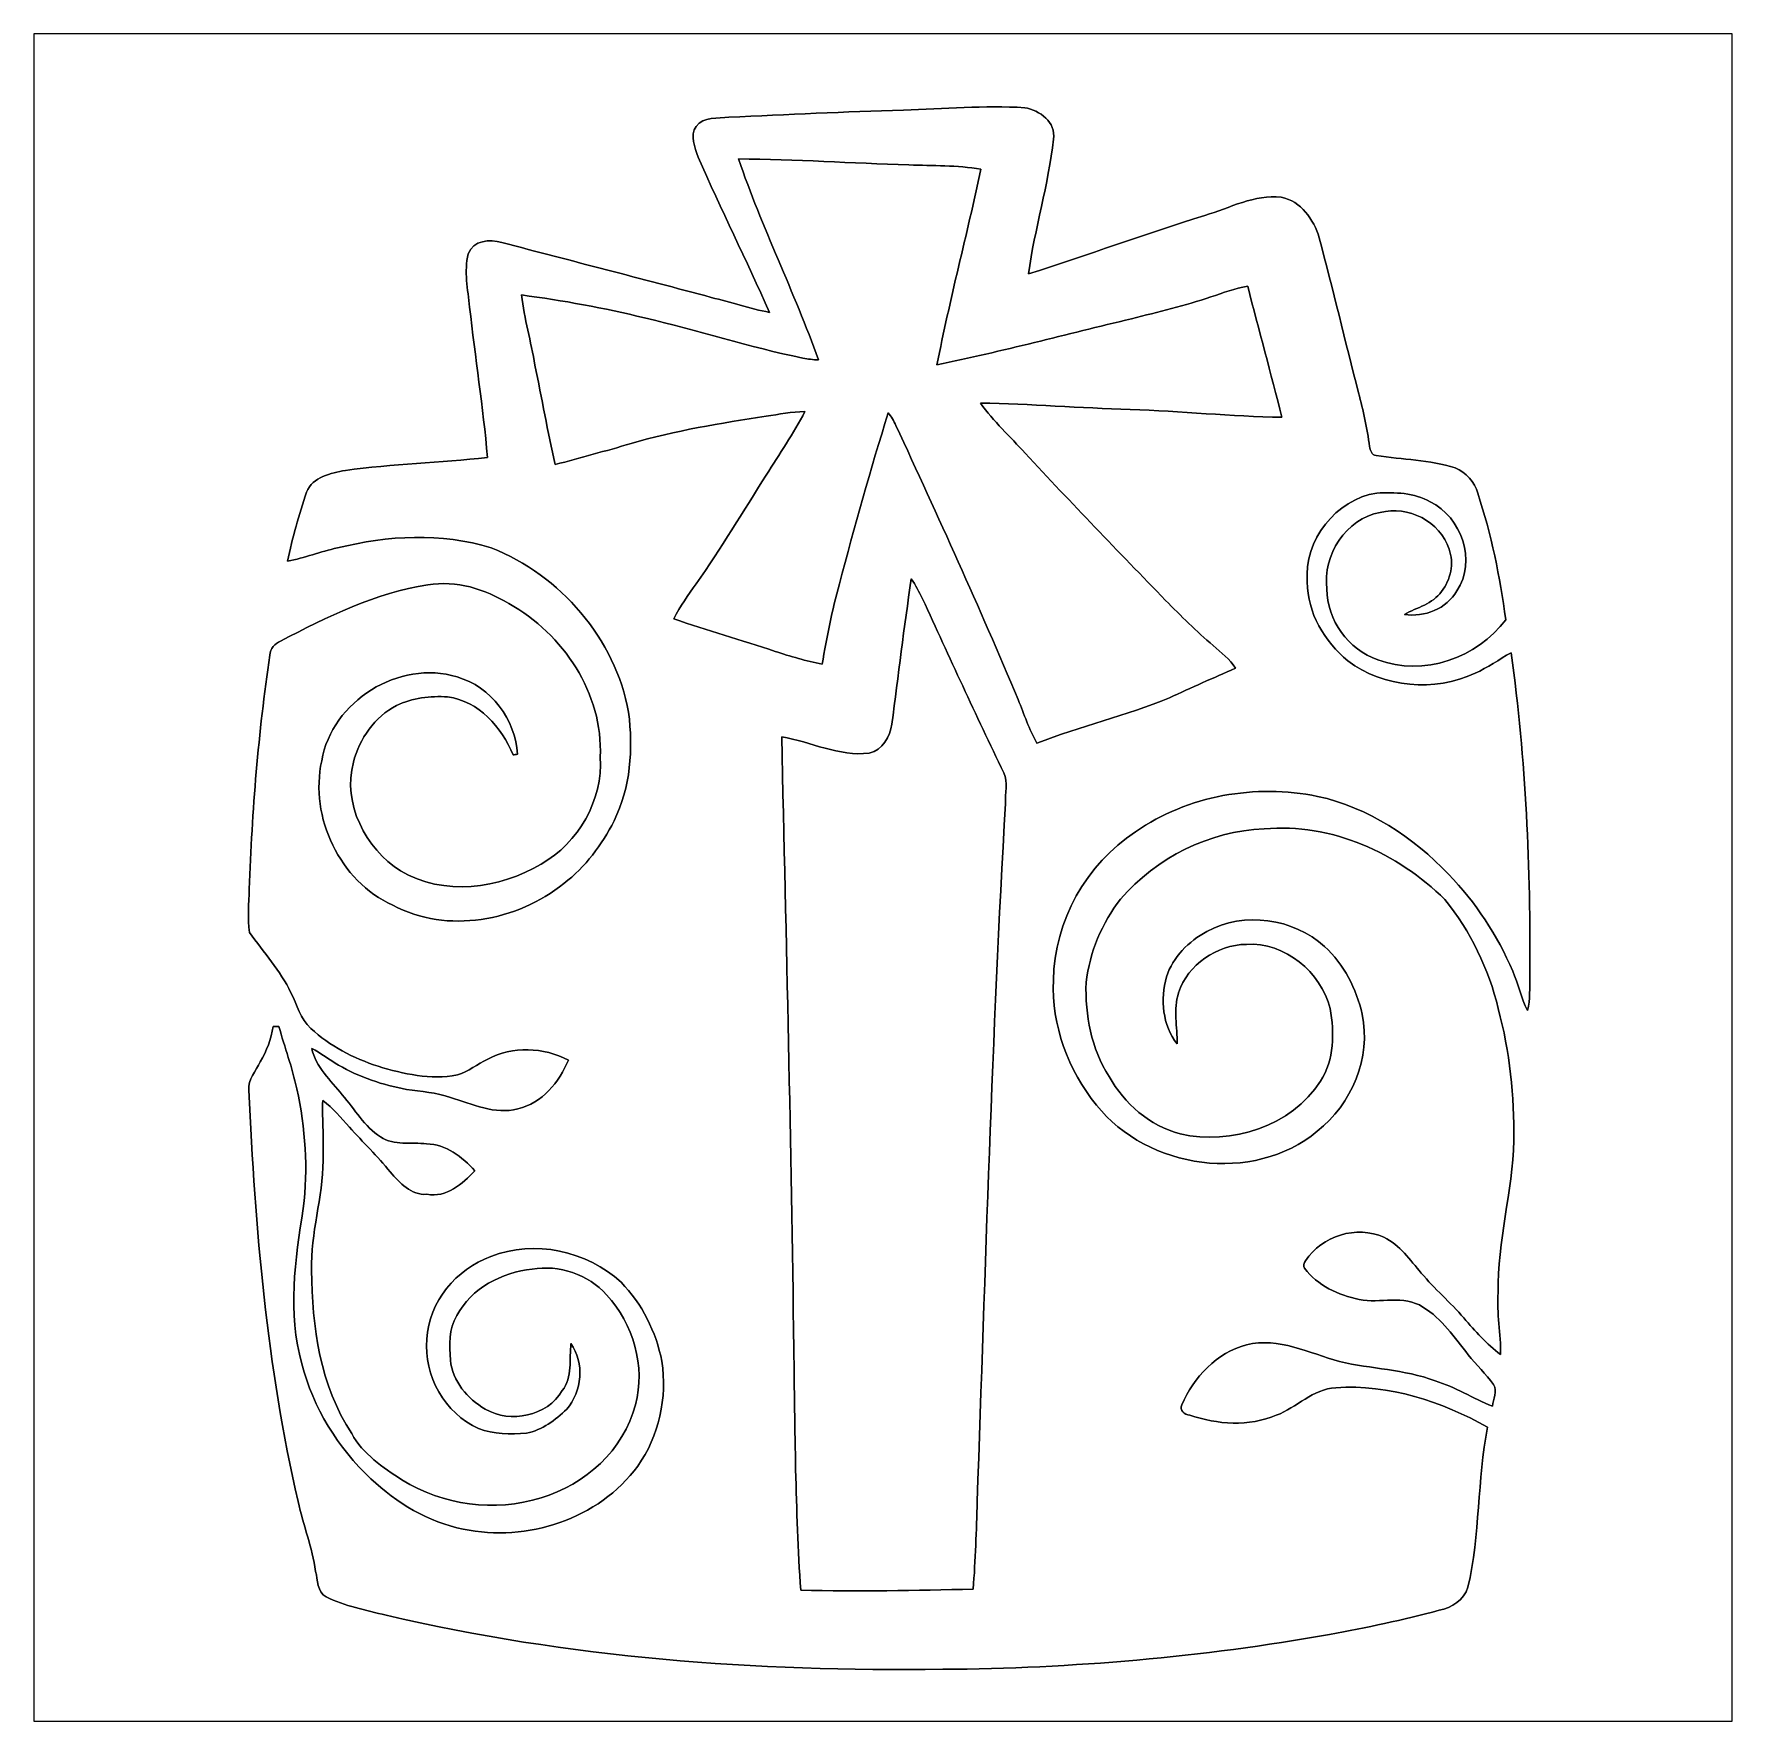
# Model space of a CAD drawing. Header units: centimetres. Extents: x -16.8 to 16.8, y -16.7 to 16.7.
import ezdxf

# ---------------------------------------------------------------- set-up
doc = ezdxf.new("R2010")
doc.units = ezdxf.units.CM
doc.header["$MEASUREMENT"] = 0
doc.layers.add('Layer 1', color=7, linetype='Continuous')

msp = doc.modelspace()

# ---------------------------------------------------------------- linework, layer by layer
at = {"layer": 'Layer 1', "color": 7}
for points, knots in [([(-16.77458, 16.66875), (-16.77458, 16.66875), (16.77458, 16.66875), (16.77458, 16.66875), (16.77458, 16.66875), (16.77458, 16.66875), (16.77458, -16.66875), (16.77458, -16.66875), (16.77458, -16.66875), (16.77458, -16.66875), (-16.77458, -16.66875), (-16.77458, -16.66875), (-16.77458, -16.66875), (-16.77458, -16.66875), (-16.77458, 16.66875), (-16.77458, 16.66875), (-16.77458, 16.66875), (-16.77458, 16.66875), (-16.77458, 16.66875), (-16.77458, 16.66875)], [0, 0, 0, 0, 0.16666667, 0.16666667, 0.16666667, 0.16666667, 0.33333333, 0.33333333, 0.33333333, 0.33333333, 0.5, 0.5, 0.5, 0.5, 0.66666667, 0.66666667, 0.66666667, 0.66666667, 1, 1, 1, 1]), ([(0.40464, 15.16027), (-0.74542, 15.13769), (-1.89336, 15.06855), (-3.04271, 15.02586), (-3.04271, 15.02586), (-3.26073, 14.99658), (-3.5433, 15.04174), (-3.69429, 14.84312), (-3.69429, 14.84312), (-3.82341, 14.65615), (-3.71228, 14.42649), (-3.65231, 14.23458), (-3.65231, 14.23458), (-3.19828, 13.20447), (-2.6984, 12.19517), (-2.24226, 11.16612), (-2.24226, 11.16612), (-2.63066, 11.24373), (-3.00919, 11.36403), (-3.39231, 11.46316), (-3.39231, 11.46316), (-4.76956, 11.83181), (-6.15103, 12.18494), (-7.52969, 12.5476), (-7.52969, 12.5476), (-7.77381, 12.61251), (-8.09308, 12.60052), (-8.19326, 12.32217), (-8.19326, 12.32217), (-8.28322, 11.98033), (-8.20103, 11.61768), (-8.16716, 11.27231), (-8.16716, 11.27231), (-8.05639, 10.28065), (-7.90187, 9.29393), (-7.81403, 8.2998), (-7.81403, 8.2998), (-8.74818, 8.19609), (-9.6901, 8.17104), (-10.62143, 8.04263), (-10.62143, 8.04263), (-10.91106, 7.99641), (-11.26102, 7.91633), (-11.38908, 7.61612), (-11.38908, 7.61612), (-11.53866, 7.16844), (-11.66813, 6.71371), (-11.76479, 6.25157), (-11.76479, 6.25157), (-11.42894, 6.31155), (-11.11179, 6.44349), (-10.77807, 6.51228), (-10.77807, 6.51228), (-9.78817, 6.7624), (-8.72349, 6.81496), (-7.73924, 6.51369), (-7.73924, 6.51369), (-6.37223, 5.97535), (-5.28955, 4.71946), (-5.02673, 3.26496), (-5.02673, 3.26496), (-4.93395, 2.54282), (-4.98651, 1.77765), (-5.31354, 1.11689), (-5.31354, 1.11689), (-5.55625, 0.64488), (-5.87939, 0.20708), (-6.30343, -0.11712), (-6.30343, -0.11712), (-7.23371, -0.86501), (-8.60284, -1.12183), (-9.68481, -0.54822), (-9.68481, -0.54822), (-10.73538, -0.06773), (-11.33263, 1.18569), (-11.08992, 2.30646), (-11.08992, 2.30646), (-10.88919, 3.48086), (-9.56028, 4.31906), (-8.41587, 3.9624), (-8.41587, 3.9624), (-7.74277, 3.77402), (-7.26334, 3.12349), (-7.21889, 2.43417), (-7.21889, 2.43417), (-7.24182, 2.43099), (-7.28698, 2.42464), (-7.30956, 2.42147), (-7.30956, 2.42147), (-7.53674, 2.97145), (-7.98371, 3.48298), (-8.60108, 3.56976), (-8.60108, 3.56976), (-8.94292, 3.59022), (-9.29816, 3.55141), (-9.61002, 3.40007), (-9.61002, 3.40007), (-10.04429, 3.17253), (-10.34344, 2.74567), (-10.46339, 2.27647), (-10.46339, 2.27647), (-10.68564, 1.45944), (-10.21962, 0.57609), (-9.53558, 0.13018), (-9.53558, 0.13018), (-8.68645, -0.36901), (-7.57379, -0.2286), (-6.75605, 0.26494), (-6.75605, 0.26494), (-6.0131, 0.68263), (-5.53226, 1.52576), (-5.58624, 2.38125), (-5.58624, 2.38125), (-5.52662, 3.63714), (-6.31896, 4.81365), (-7.39175, 5.41267), (-7.39175, 5.41267), (-7.86906, 5.69701), (-8.42892, 5.88116), (-8.99019, 5.78167), (-8.99019, 5.78167), (-10.02736, 5.62363), (-10.98162, 5.14985), (-11.90378, 4.67148), (-11.90378, 4.67148), (-12.01667, 4.61962), (-12.10839, 4.52261), (-12.11545, 4.39314), (-12.11545, 4.39314), (-12.34087, 2.86244), (-12.46646, 1.31798), (-12.52008, -0.22789), (-12.52008, -0.22789), (-12.53031, -0.5147), (-12.55607, -0.80328), (-12.51656, -1.08903), (-12.51656, -1.08903), (-12.23433, -1.47814), (-11.91048, -1.8415), (-11.69635, -2.27648), (-11.69635, -2.27648), (-11.57182, -2.51284), (-11.5122, -2.79506), (-11.30653, -2.98097), (-11.30653, -2.98097), (-10.92941, -3.32987), (-10.46233, -3.57117), (-9.9762, -3.73027), (-9.9762, -3.73027), (-9.47103, -3.8802), (-8.93833, -4.00438), (-8.40987, -3.90172), (-8.40987, -3.90172), (-8.19079, -3.83893), (-8.0137, -3.68441), (-7.80979, -3.58846), (-7.80979, -3.58846), (-7.32049, -3.32105), (-6.70595, -3.35598), (-6.21665, -3.6068), (-6.21665, -3.6068), (-6.39551, -4.0453), (-6.73171, -4.45982), (-7.21325, -4.56988), (-7.21325, -4.56988), (-7.6708, -4.69829), (-8.11318, -4.46828), (-8.54569, -4.34763), (-8.54569, -4.34763), (-8.82509, -4.2478), (-9.12213, -4.23263), (-9.41246, -4.18606), (-9.41246, -4.18606), (-9.88307, -4.10104), (-10.34556, -3.94864), (-10.75902, -3.70558), (-10.75902, -3.70558), (-10.94105, -3.60574), (-11.10051, -3.46922), (-11.28783, -3.37891), (-11.28783, -3.37891), (-11.2074, -3.74897), (-10.90683, -4.01073), (-10.68317, -4.29754), (-10.68317, -4.29754), (-10.43411, -4.57376), (-10.24855, -4.92443), (-9.9254, -5.12551), (-9.9254, -5.12551), (-9.65976, -5.30719), (-9.31757, -5.22534), (-9.01841, -5.26415), (-9.01841, -5.26415), (-8.63, -5.26697), (-8.31497, -5.52521), (-8.06238, -5.79332), (-8.06238, -5.79332), (-8.30615, -6.05437), (-8.62577, -6.33412), (-9.01277, -6.26039), (-9.01277, -6.26039), (-9.32709, -6.28438), (-9.54899, -6.0325), (-9.73455, -5.81942), (-9.73455, -5.81942), (-9.98714, -5.50898), (-10.27536, -5.23028), (-10.54135, -4.93183), (-10.54135, -4.93183), (-10.71104, -4.75051), (-10.86661, -4.55224), (-11.06981, -4.40619), (-11.06981, -4.40619), (-11.08146, -4.80131), (-11.04477, -5.19642), (-11.06346, -5.59223), (-11.06346, -5.59223), (-11.06523, -6.32389), (-11.31288, -7.03016), (-11.28959, -7.76429), (-11.28959, -7.76429), (-11.28395, -8.87483), (-11.11779, -10.04288), (-10.49726, -10.98938), (-10.49726, -10.98938), (-10.27254, -11.39049), (-9.88131, -11.65789), (-9.50419, -11.90202), (-9.50419, -11.90202), (-8.69527, -12.4079), (-7.66727, -12.54443), (-6.75569, -12.25726), (-6.75569, -12.25726), (-5.88469, -12.00256), (-5.12304, -11.31252), (-4.89126, -10.41964), (-4.89126, -10.41964), (-4.68454, -9.65835), (-4.93854, -8.82262), (-5.45959, -8.24583), (-5.45959, -8.24583), (-5.82542, -7.84331), (-6.39763, -7.64999), (-6.93314, -7.73642), (-6.93314, -7.73642), (-7.52581, -7.80697), (-8.13541, -8.11036), (-8.41763, -8.65787), (-8.41763, -8.65787), (-8.58626, -8.91681), (-8.56474, -9.24384), (-8.54639, -9.53841), (-8.54639, -9.53841), (-8.50336, -9.95433), (-8.2102, -10.30111), (-7.85848, -10.50431), (-7.85848, -10.50431), (-7.36283, -10.79712), (-6.63328, -10.64472), (-6.3373, -10.13919), (-6.3373, -10.13919), (-6.13093, -9.87284), (-6.20113, -9.51618), (-6.16514, -9.20609), (-6.16514, -9.20609), (-5.89492, -9.59097), (-5.94572, -10.15577), (-6.24946, -10.50713), (-6.24946, -10.50713), (-6.46959, -10.72233), (-6.73418, -10.91953), (-7.04286, -10.97915), (-7.04286, -10.97915), (-7.36, -11.00914), (-7.69232, -11.00737), (-7.99148, -10.88566), (-7.99148, -10.88566), (-8.65752, -10.59392), (-9.08085, -9.84003), (-9.01136, -9.12001), (-9.01136, -9.12001), (-8.98137, -8.38518), (-8.42398, -7.73642), (-7.74841, -7.48982), (-7.74841, -7.48982), (-6.88552, -7.14657), (-5.85258, -7.37623), (-5.17631, -7.99853), (-5.17631, -7.99853), (-4.75862, -8.42186), (-4.48381, -8.9789), (-4.3688, -9.56063), (-4.3688, -9.56063), (-4.25768, -10.27677), (-4.42595, -11.03665), (-4.8454, -11.62967), (-4.8454, -11.62967), (-5.61305, -12.68024), (-7.03615, -13.14591), (-8.29239, -12.87604), (-8.29239, -12.87604), (-8.98525, -12.73951), (-9.60861, -12.36274), (-10.11696, -11.8812), (-10.11696, -11.8812), (-10.76607, -11.26772), (-11.26102, -10.47891), (-11.48045, -9.61002), (-11.48045, -9.61002), (-11.77043, -8.60637), (-11.61203, -7.55121), (-11.45575, -6.53909), (-11.45575, -6.53909), (-11.35556, -5.75275), (-11.40954, -4.94877), (-11.58205, -4.17654), (-11.58205, -4.17654), (-11.67165, -3.75779), (-11.81982, -3.35527), (-11.93553, -2.94393), (-11.93553, -2.94393), (-11.96375, -2.94428), (-12.01984, -2.94499), (-12.04771, -2.94499), (-12.04771, -2.94499), (-12.09569, -3.19017), (-12.17083, -3.43182), (-12.30454, -3.64455), (-12.30454, -3.64455), (-12.39414, -3.8227), (-12.54689, -3.99098), (-12.52679, -4.20229), (-12.52679, -4.20229), (-12.40861, -6.92997), (-12.17154, -9.66717), (-11.55559, -12.33276), (-11.55559, -12.33276), (-11.45469, -12.7956), (-11.27443, -13.23975), (-11.20916, -13.71071), (-11.20916, -13.71071), (-11.16471, -13.88039), (-11.182, -14.11676), (-11.00349, -14.21447), (-11.00349, -14.21447), (-10.63096, -14.39721), (-10.21891, -14.47694), (-9.81922, -14.57748), (-9.81922, -14.57748), (-6.22018, -15.41992), (-2.50719, -15.6972), (1.18181, -15.64675), (1.18181, -15.64675), (3.74156, -15.62911), (6.30167, -15.40439), (8.82332, -14.95954), (8.82332, -14.95954), (9.55005, -14.82231), (10.27501, -14.67203), (10.98973, -14.48047), (10.98973, -14.48047), (11.23456, -14.42967), (11.47939, -14.27445), (11.55488, -14.02433), (11.55488, -14.02433), (11.80147, -12.98646), (11.73656, -11.9059), (11.94647, -10.86238), (11.94647, -10.86238), (11.03912, -10.35579), (9.99631, -10.00689), (8.94715, -10.08309), (8.94715, -10.08309), (8.49101, -10.10603), (8.17704, -10.47609), (7.76817, -10.62602), (7.76817, -10.62602), (7.22736, -10.85427), (6.60541, -10.80911), (6.05966, -10.6239), (6.05966, -10.6239), (5.95383, -10.62143), (5.85717, -10.5223), (5.90338, -10.42141), (5.90338, -10.42141), (6.13657, -9.87037), (6.59589, -9.39306), (7.18361, -9.23219), (7.18361, -9.23219), (7.81826, -9.07944), (8.42186, -9.39835), (9.01806, -9.56627), (9.01806, -9.56627), (9.64459, -9.70703), (10.29899, -9.72009), (10.90648, -9.94516), (10.90648, -9.94516), (11.30406, -10.06792), (11.65719, -10.29123), (12.03995, -10.44893), (12.03995, -10.44893), (12.06077, -10.30958), (12.14226, -10.154), (12.06394, -10.01924), (12.06394, -10.01924), (11.91225, -9.80969), (11.71892, -9.63542), (11.56194, -9.43046), (11.56194, -9.43046), (11.29383, -9.09249), (11.04441, -8.71749), (10.66871, -8.48924), (10.66871, -8.48924), (10.29017, -8.24018), (9.82274, -8.42398), (9.40541, -8.33967), (9.40541, -8.33967), (9.00112, -8.24865), (8.5792, -8.06556), (8.33049, -7.72019), (8.33049, -7.72019), (8.28569, -7.67397), (8.32556, -7.61929), (8.35025, -7.5752), (8.35025, -7.5752), (8.66987, -7.07743), (9.35637, -6.86964), (9.89824, -7.10636), (9.89824, -7.10636), (10.20974, -7.2644), (10.414, -7.5565), (10.63484, -7.81544), (10.63484, -7.81544), (10.89484, -8.13047), (11.21092, -8.39258), (11.4748, -8.70409), (11.4748, -8.70409), (11.69635, -8.96479), (11.93165, -9.21491), (12.19976, -9.42869), (12.19976, -9.42869), (12.21387, -9.01912), (12.12003, -8.61236), (12.15178, -8.20173), (12.15178, -8.20173), (12.1352, -7.18855), (12.44, -6.20889), (12.46258, -5.19889), (12.46258, -5.19889), (12.46964, -4.32188), (12.38426, -3.44029), (12.15531, -2.59186), (12.15531, -2.59186), (11.96975, -1.80693), (11.60745, -1.06257), (11.10051, -0.43533), (11.10051, -0.43533), (10.16917, 0.4826), (8.85825, 1.08303), (7.53286, 0.96167), (7.53286, 0.96167), (6.4456, 0.91899), (5.40244, 0.39405), (4.69406, -0.42616), (4.69406, -0.42616), (4.324, -0.90029), (4.08305, -1.47673), (4.0132, -2.07469), (4.0132, -2.07469), (3.98921, -2.71815), (4.11621, -3.38243), (4.46581, -3.931), (4.46581, -3.931), (4.77061, -4.46581), (5.26874, -4.91102), (5.87304, -5.06554), (5.87304, -5.06554), (6.88305, -5.29943), (8.06803, -4.91419), (8.64411, -4.02484), (8.64411, -4.02484), (8.91787, -3.60398), (8.91752, -3.06917), (8.83532, -2.59186), (8.83532, -2.59186), (8.65258, -1.87043), (7.93926, -1.27388), (7.17867, -1.32115), (7.17867, -1.32115), (6.5973, -1.32856), (6.01945, -1.71626), (5.84024, -2.27859), (5.84024, -2.27859), (5.7337, -2.60668), (5.8106, -2.95346), (5.81484, -3.2893), (5.81484, -3.2893), (5.51356, -2.91994), (5.48464, -2.40877), (5.59858, -1.9625), (5.59858, -1.9625), (5.73334, -1.57304), (6.03391, -1.25659), (6.39868, -1.07033), (6.39868, -1.07033), (7.13387, -0.66358), (8.10754, -0.80398), (8.7249, -1.36419), (8.7249, -1.36419), (9.10696, -1.71732), (9.35567, -2.19816), (9.46644, -2.70334), (9.46644, -2.70334), (9.64777, -3.56306), (9.25795, -4.47922), (8.57885, -5.01509), (8.57885, -5.01509), (7.30709, -6.0646), (5.23064, -5.76792), (4.2164, -4.49686), (4.2164, -4.49686), (3.66501, -3.80506), (3.32211, -2.91994), (3.36832, -2.02777), (3.36832, -2.02777), (3.38349, -0.86501), (4.01496, 0.26917), (4.9911, 0.90029), (4.9911, 0.90029), (6.02156, 1.62842), (7.36106, 1.85032), (8.58767, 1.60338), (8.58767, 1.60338), (9.58815, 1.38324), (10.47503, 0.79692), (11.17565, 0.06279), (11.17565, 0.06279), (11.71011, -0.48895), (12.13732, -1.143), (12.44071, -1.8482), (12.44071, -1.8482), (12.55077, -2.10326), (12.60193, -2.38231), (12.73598, -2.62714), (12.73598, -2.62714), (12.78996, -2.407), (12.77126, -2.17911), (12.77973, -1.95474), (12.77973, -1.95474), (12.79737, 0.18133), (12.70564, 2.32375), (12.40861, 4.44077), (12.40861, 4.44077), (12.16836, 4.31094), (11.94858, 4.14408), (11.6967, 4.03684), (11.6967, 4.03684), (10.89625, 3.6643), (9.8933, 3.74756), (9.18281, 4.27919), (9.18281, 4.27919), (8.72666, 4.66513), (8.382, 5.22852), (8.38271, 5.83988), (8.38271, 5.83988), (8.31462, 6.65798), (8.94468, 7.47466), (9.75819, 7.59636), (9.75819, 7.59636), (10.11096, 7.61224), (10.4962, 7.60906), (10.81087, 7.42491), (10.81087, 7.42491), (11.43035, 7.12682), (11.73057, 6.25193), (11.33687, 5.66491), (11.33687, 5.66491), (11.13825, 5.30719), (10.69622, 5.1375), (10.30182, 5.19853), (10.30182, 5.19853), (10.54947, 5.33894), (10.86556, 5.40138), (11.03383, 5.65326), (11.03383, 5.65326), (11.21657, 5.88045), (11.28677, 6.21136), (11.1827, 6.48652), (11.1827, 6.48652), (11.02078, 7.03404), (10.36426, 7.36141), (9.82451, 7.21254), (9.82451, 7.21254), (9.14224, 7.09789), (8.68468, 6.36693), (8.7697, 5.69842), (8.7697, 5.69842), (8.77605, 5.08494), (9.19057, 4.49827), (9.77512, 4.30318), (9.77512, 4.30318), (10.67647, 3.96028), (11.73868, 4.33458), (12.30348, 5.09482), (12.30348, 5.09482), (12.18812, 5.93972), (12.02055, 6.7818), (11.74962, 7.59178), (11.74962, 7.59178), (11.69388, 7.81861), (11.51643, 8.00135), (11.30723, 8.09519), (11.30723, 8.09519), (10.79959, 8.25077), (10.26407, 8.26206), (9.74231, 8.33684), (9.74231, 8.33684), (9.65376, 8.34849), (9.62237, 8.44162), (9.6139, 8.51782), (9.6139, 8.51782), (9.56769, 8.87518), (9.48619, 9.22584), (9.39765, 9.57439), (9.39765, 9.57439), (9.13201, 10.59568), (8.88824, 11.62262), (8.61907, 12.6432), (8.61907, 12.6432), (8.50688, 13.00198), (8.26029, 13.36534), (7.86941, 13.44224), (7.86941, 13.44224), (7.33707, 13.50574), (6.85447, 13.22529), (6.35776, 13.08382), (6.35776, 13.08382), (5.18866, 12.7194), (4.03966, 12.29572), (2.87232, 11.92742), (2.87232, 11.92742), (2.99932, 12.82136), (3.26884, 13.6906), (3.36726, 14.58807), (3.36726, 14.58807), (3.423, 14.92462), (3.09633, 15.16168), (2.80035, 15.21178), (2.80035, 15.21178), (2.00166, 15.25658), (1.20227, 15.1959), (0.40464, 15.16027)], [0, 0, 0, 0, 0.00609756, 0.00609756, 0.00609756, 0.00609756, 0.01219512, 0.01219512, 0.01219512, 0.01219512, 0.01829268, 0.01829268, 0.01829268, 0.01829268, 0.02439024, 0.02439024, 0.02439024, 0.02439024, 0.0304878, 0.0304878, 0.0304878, 0.0304878, 0.03658537, 0.03658537, 0.03658537, 0.03658537, 0.04268293, 0.04268293, 0.04268293, 0.04268293, 0.04878049, 0.04878049, 0.04878049, 0.04878049, 0.05487805, 0.05487805, 0.05487805, 0.05487805, 0.06097561, 0.06097561, 0.06097561, 0.06097561, 0.06707317, 0.06707317, 0.06707317, 0.06707317, 0.07317073, 0.07317073, 0.07317073, 0.07317073, 0.07926829, 0.07926829, 0.07926829, 0.07926829, 0.08536585, 0.08536585, 0.08536585, 0.08536585, 0.09146341, 0.09146341, 0.09146341, 0.09146341, 0.09756098, 0.09756098, 0.09756098, 0.09756098, 0.10365854, 0.10365854, 0.10365854, 0.10365854, 0.1097561, 0.1097561, 0.1097561, 0.1097561, 0.11585366, 0.11585366, 0.11585366, 0.11585366, 0.12195122, 0.12195122, 0.12195122, 0.12195122, 0.12804878, 0.12804878, 0.12804878, 0.12804878, 0.13414634, 0.13414634, 0.13414634, 0.13414634, 0.1402439, 0.1402439, 0.1402439, 0.1402439, 0.14634146, 0.14634146, 0.14634146, 0.14634146, 0.15243902, 0.15243902, 0.15243902, 0.15243902, 0.15853659, 0.15853659, 0.15853659, 0.15853659, 0.16463415, 0.16463415, 0.16463415, 0.16463415, 0.17073171, 0.17073171, 0.17073171, 0.17073171, 0.17682927, 0.17682927, 0.17682927, 0.17682927, 0.18292683, 0.18292683, 0.18292683, 0.18292683, 0.18902439, 0.18902439, 0.18902439, 0.18902439, 0.19512195, 0.19512195, 0.19512195, 0.19512195, 0.20121951, 0.20121951, 0.20121951, 0.20121951, 0.20731707, 0.20731707, 0.20731707, 0.20731707, 0.21341463, 0.21341463, 0.21341463, 0.21341463, 0.2195122, 0.2195122, 0.2195122, 0.2195122, 0.22560976, 0.22560976, 0.22560976, 0.22560976, 0.23170732, 0.23170732, 0.23170732, 0.23170732, 0.23780488, 0.23780488, 0.23780488, 0.23780488, 0.24390244, 0.24390244, 0.24390244, 0.24390244, 0.25, 0.25, 0.25, 0.25, 0.25609756, 0.25609756, 0.25609756, 0.25609756, 0.26219512, 0.26219512, 0.26219512, 0.26219512, 0.26829268, 0.26829268, 0.26829268, 0.26829268, 0.27439024, 0.27439024, 0.27439024, 0.27439024, 0.2804878, 0.2804878, 0.2804878, 0.2804878, 0.28658537, 0.28658537, 0.28658537, 0.28658537, 0.29268293, 0.29268293, 0.29268293, 0.29268293, 0.29878049, 0.29878049, 0.29878049, 0.29878049, 0.30487805, 0.30487805, 0.30487805, 0.30487805, 0.31097561, 0.31097561, 0.31097561, 0.31097561, 0.31707317, 0.31707317, 0.31707317, 0.31707317, 0.32317073, 0.32317073, 0.32317073, 0.32317073, 0.32926829, 0.32926829, 0.32926829, 0.32926829, 0.33536585, 0.33536585, 0.33536585, 0.33536585, 0.34146341, 0.34146341, 0.34146341, 0.34146341, 0.34756098, 0.34756098, 0.34756098, 0.34756098, 0.35365854, 0.35365854, 0.35365854, 0.35365854, 0.3597561, 0.3597561, 0.3597561, 0.3597561, 0.36585366, 0.36585366, 0.36585366, 0.36585366, 0.37195122, 0.37195122, 0.37195122, 0.37195122, 0.37804878, 0.37804878, 0.37804878, 0.37804878, 0.38414634, 0.38414634, 0.38414634, 0.38414634, 0.3902439, 0.3902439, 0.3902439, 0.3902439, 0.39634146, 0.39634146, 0.39634146, 0.39634146, 0.40243902, 0.40243902, 0.40243902, 0.40243902, 0.40853659, 0.40853659, 0.40853659, 0.40853659, 0.41463415, 0.41463415, 0.41463415, 0.41463415, 0.42073171, 0.42073171, 0.42073171, 0.42073171, 0.42682927, 0.42682927, 0.42682927, 0.42682927, 0.43292683, 0.43292683, 0.43292683, 0.43292683, 0.43902439, 0.43902439, 0.43902439, 0.43902439, 0.44512195, 0.44512195, 0.44512195, 0.44512195, 0.45121951, 0.45121951, 0.45121951, 0.45121951, 0.45731707, 0.45731707, 0.45731707, 0.45731707, 0.46341463, 0.46341463, 0.46341463, 0.46341463, 0.4695122, 0.4695122, 0.4695122, 0.4695122, 0.47560976, 0.47560976, 0.47560976, 0.47560976, 0.48170732, 0.48170732, 0.48170732, 0.48170732, 0.48780488, 0.48780488, 0.48780488, 0.48780488, 0.49390244, 0.49390244, 0.49390244, 0.49390244, 0.5, 0.5, 0.5, 0.5, 0.50609756, 0.50609756, 0.50609756, 0.50609756, 0.51219512, 0.51219512, 0.51219512, 0.51219512, 0.51829268, 0.51829268, 0.51829268, 0.51829268, 0.52439024, 0.52439024, 0.52439024, 0.52439024, 0.5304878, 0.5304878, 0.5304878, 0.5304878, 0.53658537, 0.53658537, 0.53658537, 0.53658537, 0.54268293, 0.54268293, 0.54268293, 0.54268293, 0.54878049, 0.54878049, 0.54878049, 0.54878049, 0.55487805, 0.55487805, 0.55487805, 0.55487805, 0.56097561, 0.56097561, 0.56097561, 0.56097561, 0.56707317, 0.56707317, 0.56707317, 0.56707317, 0.57317073, 0.57317073, 0.57317073, 0.57317073, 0.57926829, 0.57926829, 0.57926829, 0.57926829, 0.58536585, 0.58536585, 0.58536585, 0.58536585, 0.59146341, 0.59146341, 0.59146341, 0.59146341, 0.59756098, 0.59756098, 0.59756098, 0.59756098, 0.60365854, 0.60365854, 0.60365854, 0.60365854, 0.6097561, 0.6097561, 0.6097561, 0.6097561, 0.61585366, 0.61585366, 0.61585366, 0.61585366, 0.62195122, 0.62195122, 0.62195122, 0.62195122, 0.62804878, 0.62804878, 0.62804878, 0.62804878, 0.63414634, 0.63414634, 0.63414634, 0.63414634, 0.6402439, 0.6402439, 0.6402439, 0.6402439, 0.64634146, 0.64634146, 0.64634146, 0.64634146, 0.65243902, 0.65243902, 0.65243902, 0.65243902, 0.65853659, 0.65853659, 0.65853659, 0.65853659, 0.66463415, 0.66463415, 0.66463415, 0.66463415, 0.67073171, 0.67073171, 0.67073171, 0.67073171, 0.67682927, 0.67682927, 0.67682927, 0.67682927, 0.68292683, 0.68292683, 0.68292683, 0.68292683, 0.68902439, 0.68902439, 0.68902439, 0.68902439, 0.69512195, 0.69512195, 0.69512195, 0.69512195, 0.70121951, 0.70121951, 0.70121951, 0.70121951, 0.70731707, 0.70731707, 0.70731707, 0.70731707, 0.71341463, 0.71341463, 0.71341463, 0.71341463, 0.7195122, 0.7195122, 0.7195122, 0.7195122, 0.72560976, 0.72560976, 0.72560976, 0.72560976, 0.73170732, 0.73170732, 0.73170732, 0.73170732, 0.73780488, 0.73780488, 0.73780488, 0.73780488, 0.74390244, 0.74390244, 0.74390244, 0.74390244, 0.75, 0.75, 0.75, 0.75, 0.75609756, 0.75609756, 0.75609756, 0.75609756, 0.76219512, 0.76219512, 0.76219512, 0.76219512, 0.76829268, 0.76829268, 0.76829268, 0.76829268, 0.77439024, 0.77439024, 0.77439024, 0.77439024, 0.7804878, 0.7804878, 0.7804878, 0.7804878, 0.78658537, 0.78658537, 0.78658537, 0.78658537, 0.79268293, 0.79268293, 0.79268293, 0.79268293, 0.79878049, 0.79878049, 0.79878049, 0.79878049, 0.80487805, 0.80487805, 0.80487805, 0.80487805, 0.81097561, 0.81097561, 0.81097561, 0.81097561, 0.81707317, 0.81707317, 0.81707317, 0.81707317, 0.82317073, 0.82317073, 0.82317073, 0.82317073, 0.82926829, 0.82926829, 0.82926829, 0.82926829, 0.83536585, 0.83536585, 0.83536585, 0.83536585, 0.84146341, 0.84146341, 0.84146341, 0.84146341, 0.84756098, 0.84756098, 0.84756098, 0.84756098, 0.85365854, 0.85365854, 0.85365854, 0.85365854, 0.8597561, 0.8597561, 0.8597561, 0.8597561, 0.86585366, 0.86585366, 0.86585366, 0.86585366, 0.87195122, 0.87195122, 0.87195122, 0.87195122, 0.87804878, 0.87804878, 0.87804878, 0.87804878, 0.88414634, 0.88414634, 0.88414634, 0.88414634, 0.8902439, 0.8902439, 0.8902439, 0.8902439, 0.89634146, 0.89634146, 0.89634146, 0.89634146, 0.90243902, 0.90243902, 0.90243902, 0.90243902, 0.90853659, 0.90853659, 0.90853659, 0.90853659, 0.91463415, 0.91463415, 0.91463415, 0.91463415, 0.92073171, 0.92073171, 0.92073171, 0.92073171, 0.92682927, 0.92682927, 0.92682927, 0.92682927, 0.93292683, 0.93292683, 0.93292683, 0.93292683, 0.93902439, 0.93902439, 0.93902439, 0.93902439, 0.94512195, 0.94512195, 0.94512195, 0.94512195, 0.95121951, 0.95121951, 0.95121951, 0.95121951, 0.95731707, 0.95731707, 0.95731707, 0.95731707, 0.96341463, 0.96341463, 0.96341463, 0.96341463, 0.9695122, 0.9695122, 0.9695122, 0.9695122, 0.97560976, 0.97560976, 0.97560976, 0.97560976, 0.98170732, 0.98170732, 0.98170732, 0.98170732, 0.98780488, 0.98780488, 0.98780488, 0.98780488, 1, 1, 1, 1]), ([(-2.85397, 14.19825), (-1.73143, 14.19754), (-0.61136, 14.11182), (0.51047, 14.08289), (0.51047, 14.08289), (0.98531, 14.06066), (1.46368, 14.07795), (1.93393, 13.99399), (1.93393, 13.99399), (1.65735, 12.70282), (1.32115, 11.42471), (1.06609, 10.12931), (1.06609, 10.12931), (2.35444, 10.39671), (3.62761, 10.73573), (4.90784, 11.04053), (4.90784, 11.04053), (5.43384, 11.176), (5.96582, 11.29489), (6.47982, 11.47374), (6.47982, 11.47374), (6.71936, 11.54783), (6.95396, 11.65049), (7.20513, 11.68224), (7.20513, 11.68224), (7.42774, 10.81934), (7.66163, 9.95892), (7.88035, 9.09496), (7.88035, 9.09496), (6.88093, 9.10837), (5.88398, 9.21667), (4.88491, 9.25019), (4.88491, 9.25019), (3.89749, 9.27559), (2.91183, 9.35919), (1.9244, 9.37436), (1.9244, 9.37436), (2.18405, 9.01453), (2.51037, 8.70973), (2.81023, 8.38412), (2.81023, 8.38412), (3.71934, 7.40093), (4.65067, 6.43855), (5.58271, 5.47688), (5.58271, 5.47688), (5.88469, 5.16749), (6.19513, 4.86586), (6.52216, 4.58258), (6.52216, 4.58258), (6.67491, 4.44041), (6.85694, 4.31941), (6.96207, 4.13385), (6.96207, 4.13385), (6.52533, 3.94406), (6.08965, 3.75285), (5.65891, 3.55), (5.65891, 3.55), (4.80377, 3.20111), (3.90172, 2.98626), (3.04059, 2.6543), (3.04059, 2.6543), (2.88361, 2.92559), (2.788, 3.2258), (2.67053, 3.51508), (2.67053, 3.51508), (1.90747, 5.33964), (1.08232, 7.1374), (0.25576, 8.93374), (0.25576, 8.93374), (0.21414, 9.02264), (0.16016, 9.10484), (0.10301, 9.18386), (0.10301, 9.18386), (-0.24448, 8.0645), (-0.55986, 6.93526), (-0.86148, 5.80284), (-0.86148, 5.80284), (-1.00718, 5.28108), (-1.1109, 4.74909), (-1.20262, 4.21534), (-1.20262, 4.21534), (-1.51871, 4.27814), (-1.82809, 4.36774), (-2.1336, 4.46899), (-2.1336, 4.46899), (-2.79929, 4.68983), (-3.4738, 4.88244), (-4.13561, 5.11387), (-4.13561, 5.11387), (-4.0072, 5.35693), (-3.84669, 5.58059), (-3.69041, 5.80602), (-3.69041, 5.80602), (-3.20075, 6.50275), (-2.76472, 7.23477), (-2.30505, 7.95126), (-2.30505, 7.95126), (-2.05281, 8.36965), (-1.76495, 8.76829), (-1.54481, 9.20538), (-1.54481, 9.20538), (-1.80234, 9.20256), (-2.05634, 9.15282), (-2.31034, 9.11684), (-2.31034, 9.11684), (-3.2071, 8.97572), (-4.10669, 8.83144), (-4.97875, 8.57462), (-4.97875, 8.57462), (-5.47546, 8.42786), (-5.97641, 8.29663), (-6.47559, 8.15834), (-6.47559, 8.15834), (-6.62517, 8.80992), (-6.74088, 9.46891), (-6.87634, 10.12331), (-6.87634, 10.12331), (-6.95572, 10.58757), (-7.08413, 11.043), (-7.14269, 11.51043), (-7.14269, 11.51043), (-6.3246, 11.40319), (-5.51145, 11.25502), (-4.70994, 11.05888), (-4.70994, 11.05888), (-3.66289, 10.81511), (-2.63913, 10.47856), (-1.58503, 10.26372), (-1.58503, 10.26372), (-1.48237, 10.24326), (-1.3776, 10.23161), (-1.27247, 10.22667), (-1.27247, 10.22667), (-1.75331, 11.56829), (-2.3943, 12.84817), (-2.85397, 14.19825)], [0, 0, 0, 0, 0.02857143, 0.02857143, 0.02857143, 0.02857143, 0.05714286, 0.05714286, 0.05714286, 0.05714286, 0.08571429, 0.08571429, 0.08571429, 0.08571429, 0.11428571, 0.11428571, 0.11428571, 0.11428571, 0.14285714, 0.14285714, 0.14285714, 0.14285714, 0.17142857, 0.17142857, 0.17142857, 0.17142857, 0.2, 0.2, 0.2, 0.2, 0.22857143, 0.22857143, 0.22857143, 0.22857143, 0.25714286, 0.25714286, 0.25714286, 0.25714286, 0.28571429, 0.28571429, 0.28571429, 0.28571429, 0.31428571, 0.31428571, 0.31428571, 0.31428571, 0.34285714, 0.34285714, 0.34285714, 0.34285714, 0.37142857, 0.37142857, 0.37142857, 0.37142857, 0.4, 0.4, 0.4, 0.4, 0.42857143, 0.42857143, 0.42857143, 0.42857143, 0.45714286, 0.45714286, 0.45714286, 0.45714286, 0.48571429, 0.48571429, 0.48571429, 0.48571429, 0.51428571, 0.51428571, 0.51428571, 0.51428571, 0.54285714, 0.54285714, 0.54285714, 0.54285714, 0.57142857, 0.57142857, 0.57142857, 0.57142857, 0.6, 0.6, 0.6, 0.6, 0.62857143, 0.62857143, 0.62857143, 0.62857143, 0.65714286, 0.65714286, 0.65714286, 0.65714286, 0.68571429, 0.68571429, 0.68571429, 0.68571429, 0.71428571, 0.71428571, 0.71428571, 0.71428571, 0.74285714, 0.74285714, 0.74285714, 0.74285714, 0.77142857, 0.77142857, 0.77142857, 0.77142857, 0.8, 0.8, 0.8, 0.8, 0.82857143, 0.82857143, 0.82857143, 0.82857143, 0.85714286, 0.85714286, 0.85714286, 0.85714286, 0.88571429, 0.88571429, 0.88571429, 0.88571429, 0.91428571, 0.91428571, 0.91428571, 0.91428571, 0.94285714, 0.94285714, 0.94285714, 0.94285714, 1, 1, 1, 1]), ([(0.5588, 5.90056), (0.64664, 5.77815), (0.71367, 5.64303), (0.7807, 5.50862), (0.7807, 5.50862), (1.3081, 4.35857), (1.8348, 3.20781), (2.38725, 2.06939), (2.38725, 2.06939), (2.46697, 1.87925), (2.41229, 1.66299), (2.42076, 1.46438), (2.42076, 1.46438), (2.15265, -3.12984), (2.02424, -7.73042), (1.86055, -12.32923), (1.86055, -12.32923), (1.84609, -12.90673), (1.82527, -13.48458), (1.78294, -14.06137), (1.78294, -14.06137), (0.64735, -14.09382), (-0.48966, -14.10688), (-1.62595, -14.08536), (-1.62595, -14.08536), (-1.73284, -12.49751), (-1.7399, -10.90542), (-1.76213, -9.3151), (-1.76213, -9.3151), (-1.81363, -5.28285), (-1.91064, -1.25095), (-2.00166, 2.78095), (-2.00166, 2.78095), (-1.4224, 2.68182), (-0.87277, 2.38548), (-0.27058, 2.45674), (-0.27058, 2.45674), (-0.00811, 2.52095), (0.13582, 2.78306), (0.17533, 3.03142), (0.17533, 3.03142), (0.29951, 3.98815), (0.41557, 4.94665), (0.5588, 5.90056)], [0, 0, 0, 0, 0.08333333, 0.08333333, 0.08333333, 0.08333333, 0.16666667, 0.16666667, 0.16666667, 0.16666667, 0.25, 0.25, 0.25, 0.25, 0.33333333, 0.33333333, 0.33333333, 0.33333333, 0.41666667, 0.41666667, 0.41666667, 0.41666667, 0.5, 0.5, 0.5, 0.5, 0.58333333, 0.58333333, 0.58333333, 0.58333333, 0.66666667, 0.66666667, 0.66666667, 0.66666667, 0.75, 0.75, 0.75, 0.75, 0.83333333, 0.83333333, 0.83333333, 0.83333333, 1, 1, 1, 1])]:
    msp.add_open_spline(points, degree=3, knots=knots, dxfattribs=at)
at = {"layer": 'Layer 1', "color": 252}
for points, knots in [([(0.40464, 15.16027), (1.20227, 15.1959), (2.00166, 15.25658), (2.80035, 15.21178), (2.80035, 15.21178), (3.09633, 15.16168), (3.423, 14.92462), (3.36726, 14.58807), (3.36726, 14.58807), (3.26884, 13.6906), (2.99932, 12.82136), (2.87232, 11.92742), (2.87232, 11.92742), (4.03966, 12.29572), (5.18866, 12.7194), (6.35776, 13.08382), (6.35776, 13.08382), (6.85447, 13.22529), (7.33707, 13.50574), (7.86941, 13.44224), (7.86941, 13.44224), (8.26029, 13.36534), (8.50688, 13.00198), (8.61907, 12.6432), (8.61907, 12.6432), (8.88824, 11.62262), (9.13201, 10.59568), (9.39765, 9.57439), (9.39765, 9.57439), (9.48619, 9.22584), (9.56769, 8.87518), (9.6139, 8.51782), (9.6139, 8.51782), (9.62237, 8.44162), (9.65376, 8.34849), (9.74231, 8.33684), (9.74231, 8.33684), (10.26407, 8.26206), (10.79959, 8.25077), (11.30723, 8.09519), (11.30723, 8.09519), (11.51643, 8.00135), (11.69388, 7.81861), (11.74962, 7.59178), (11.74962, 7.59178), (12.02055, 6.7818), (12.18812, 5.93972), (12.30348, 5.09482), (12.30348, 5.09482), (11.73868, 4.33458), (10.67647, 3.96028), (9.77512, 4.30318), (9.77512, 4.30318), (9.19057, 4.49827), (8.77605, 5.08494), (8.7697, 5.69842), (8.7697, 5.69842), (8.68468, 6.36693), (9.14224, 7.09789), (9.82451, 7.21254), (9.82451, 7.21254), (10.36426, 7.36141), (11.02078, 7.03404), (11.1827, 6.48652), (11.1827, 6.48652), (11.28677, 6.21136), (11.21657, 5.88045), (11.03383, 5.65326), (11.03383, 5.65326), (10.86556, 5.40138), (10.54947, 5.33894), (10.30182, 5.19853), (10.30182, 5.19853), (10.69622, 5.1375), (11.13825, 5.30719), (11.33687, 5.66491), (11.33687, 5.66491), (11.73057, 6.25193), (11.43035, 7.12682), (10.81087, 7.42491), (10.81087, 7.42491), (10.4962, 7.60906), (10.11096, 7.61224), (9.75819, 7.59636), (9.75819, 7.59636), (8.94468, 7.47466), (8.31462, 6.65798), (8.38271, 5.83988), (8.38271, 5.83988), (8.382, 5.22852), (8.72666, 4.66513), (9.18281, 4.27919), (9.18281, 4.27919), (9.8933, 3.74756), (10.89625, 3.6643), (11.6967, 4.03684), (11.6967, 4.03684), (11.94858, 4.14408), (12.16836, 4.31094), (12.40861, 4.44077), (12.40861, 4.44077), (12.70564, 2.32375), (12.79737, 0.18133), (12.77973, -1.95474), (12.77973, -1.95474), (12.77126, -2.17911), (12.78996, -2.407), (12.73598, -2.62714), (12.73598, -2.62714), (12.60193, -2.38231), (12.55077, -2.10326), (12.44071, -1.8482), (12.44071, -1.8482), (12.13732, -1.143), (11.71011, -0.48895), (11.17565, 0.06279), (11.17565, 0.06279), (10.47503, 0.79692), (9.58815, 1.38324), (8.58767, 1.60338), (8.58767, 1.60338), (7.36106, 1.85032), (6.02156, 1.62842), (4.9911, 0.90029), (4.9911, 0.90029), (4.01496, 0.26917), (3.38349, -0.86501), (3.36832, -2.02777), (3.36832, -2.02777), (3.32211, -2.91994), (3.66501, -3.80506), (4.2164, -4.49686), (4.2164, -4.49686), (5.23064, -5.76792), (7.30709, -6.0646), (8.57885, -5.01509), (8.57885, -5.01509), (9.25795, -4.47922), (9.64777, -3.56306), (9.46644, -2.70334), (9.46644, -2.70334), (9.35567, -2.19816), (9.10696, -1.71732), (8.7249, -1.36419), (8.7249, -1.36419), (8.10754, -0.80398), (7.13387, -0.66358), (6.39868, -1.07033), (6.39868, -1.07033), (6.03391, -1.25659), (5.73334, -1.57304), (5.59858, -1.9625), (5.59858, -1.9625), (5.48464, -2.40877), (5.51356, -2.91994), (5.81484, -3.2893), (5.81484, -3.2893), (5.8106, -2.95346), (5.7337, -2.60668), (5.84024, -2.27859), (5.84024, -2.27859), (6.01945, -1.71626), (6.5973, -1.32856), (7.17867, -1.32115), (7.17867, -1.32115), (7.93926, -1.27388), (8.65258, -1.87043), (8.83532, -2.59186), (8.83532, -2.59186), (8.91752, -3.06917), (8.91787, -3.60398), (8.64411, -4.02484), (8.64411, -4.02484), (8.06803, -4.91419), (6.88305, -5.29943), (5.87304, -5.06554), (5.87304, -5.06554), (5.26874, -4.91102), (4.77061, -4.46581), (4.46581, -3.931), (4.46581, -3.931), (4.11621, -3.38243), (3.98921, -2.71815), (4.0132, -2.07469), (4.0132, -2.07469), (4.08305, -1.47673), (4.324, -0.90029), (4.69406, -0.42616), (4.69406, -0.42616), (5.40244, 0.39405), (6.4456, 0.91899), (7.53286, 0.96167), (7.53286, 0.96167), (8.85825, 1.08303), (10.16917, 0.4826), (11.10051, -0.43533), (11.10051, -0.43533), (11.60745, -1.06257), (11.96975, -1.80693), (12.15531, -2.59186), (12.15531, -2.59186), (12.38426, -3.44029), (12.46964, -4.32188), (12.46258, -5.19889), (12.46258, -5.19889), (12.44, -6.20889), (12.1352, -7.18855), (12.15178, -8.20173), (12.15178, -8.20173), (12.12003, -8.61236), (12.21387, -9.01912), (12.19976, -9.42869), (12.19976, -9.42869), (11.93165, -9.21491), (11.69635, -8.96479), (11.4748, -8.70409), (11.4748, -8.70409), (11.21092, -8.39258), (10.89484, -8.13047), (10.63484, -7.81544), (10.63484, -7.81544), (10.414, -7.5565), (10.20974, -7.2644), (9.89824, -7.10636), (9.89824, -7.10636), (9.35637, -6.86964), (8.66987, -7.07743), (8.35025, -7.5752), (8.35025, -7.5752), (8.32556, -7.61929), (8.28569, -7.67397), (8.33049, -7.72019), (8.33049, -7.72019), (8.5792, -8.06556), (9.00112, -8.24865), (9.40541, -8.33967), (9.40541, -8.33967), (9.82274, -8.42398), (10.29017, -8.24018), (10.66871, -8.48924), (10.66871, -8.48924), (11.04441, -8.71749), (11.29383, -9.09249), (11.56194, -9.43046), (11.56194, -9.43046), (11.71892, -9.63542), (11.91225, -9.80969), (12.06394, -10.01924), (12.06394, -10.01924), (12.14226, -10.154), (12.06077, -10.30958), (12.03995, -10.44893), (12.03995, -10.44893), (11.65719, -10.29123), (11.30406, -10.06792), (10.90648, -9.94516), (10.90648, -9.94516), (10.29899, -9.72009), (9.64459, -9.70703), (9.01806, -9.56627), (9.01806, -9.56627), (8.42186, -9.39835), (7.81826, -9.07944), (7.18361, -9.23219), (7.18361, -9.23219), (6.59589, -9.39306), (6.13657, -9.87037), (5.90338, -10.42141), (5.90338, -10.42141), (5.85717, -10.5223), (5.95383, -10.62143), (6.05966, -10.6239), (6.05966, -10.6239), (6.60541, -10.80911), (7.22736, -10.85427), (7.76817, -10.62602), (7.76817, -10.62602), (8.17704, -10.47609), (8.49101, -10.10603), (8.94715, -10.08309), (8.94715, -10.08309), (9.99631, -10.00689), (11.03912, -10.35579), (11.94647, -10.86238), (11.94647, -10.86238), (11.73656, -11.9059), (11.80147, -12.98646), (11.55488, -14.02433), (11.55488, -14.02433), (11.47939, -14.27445), (11.23456, -14.42967), (10.98973, -14.48047), (10.98973, -14.48047), (10.27501, -14.67203), (9.55005, -14.82231), (8.82332, -14.95954), (8.82332, -14.95954), (6.30167, -15.40439), (3.74156, -15.62911), (1.18181, -15.64675), (1.18181, -15.64675), (-2.50719, -15.6972), (-6.22018, -15.41992), (-9.81922, -14.57748), (-9.81922, -14.57748), (-10.21891, -14.47694), (-10.63096, -14.39721), (-11.00349, -14.21447), (-11.00349, -14.21447), (-11.182, -14.11676), (-11.16471, -13.88039), (-11.20916, -13.71071), (-11.20916, -13.71071), (-11.27443, -13.23975), (-11.45469, -12.7956), (-11.55559, -12.33276), (-11.55559, -12.33276), (-12.17154, -9.66717), (-12.40861, -6.92997), (-12.52679, -4.20229), (-12.52679, -4.20229), (-12.54689, -3.99098), (-12.39414, -3.8227), (-12.30454, -3.64455), (-12.30454, -3.64455), (-12.17083, -3.43182), (-12.09569, -3.19017), (-12.04771, -2.94499), (-12.04771, -2.94499), (-12.01984, -2.94499), (-11.96375, -2.94428), (-11.93553, -2.94393), (-11.93553, -2.94393), (-11.81982, -3.35527), (-11.67165, -3.75779), (-11.58205, -4.17654), (-11.58205, -4.17654), (-11.40954, -4.94877), (-11.35556, -5.75275), (-11.45575, -6.53909), (-11.45575, -6.53909), (-11.61203, -7.55121), (-11.77043, -8.60637), (-11.48045, -9.61002), (-11.48045, -9.61002), (-11.26102, -10.47891), (-10.76607, -11.26772), (-10.11696, -11.8812), (-10.11696, -11.8812), (-9.60861, -12.36274), (-8.98525, -12.73951), (-8.29239, -12.87604), (-8.29239, -12.87604), (-7.03615, -13.14591), (-5.61305, -12.68024), (-4.8454, -11.62967), (-4.8454, -11.62967), (-4.42595, -11.03665), (-4.25768, -10.27677), (-4.3688, -9.56063), (-4.3688, -9.56063), (-4.48381, -8.9789), (-4.75862, -8.42186), (-5.17631, -7.99853), (-5.17631, -7.99853), (-5.85258, -7.37623), (-6.88552, -7.14657), (-7.74841, -7.48982), (-7.74841, -7.48982), (-8.42398, -7.73642), (-8.98137, -8.38518), (-9.01136, -9.12001), (-9.01136, -9.12001), (-9.08085, -9.84003), (-8.65752, -10.59392), (-7.99148, -10.88566), (-7.99148, -10.88566), (-7.69232, -11.00737), (-7.36, -11.00914), (-7.04286, -10.97915), (-7.04286, -10.97915), (-6.73418, -10.91953), (-6.46959, -10.72233), (-6.24946, -10.50713), (-6.24946, -10.50713), (-5.94572, -10.15577), (-5.89492, -9.59097), (-6.16514, -9.20609), (-6.16514, -9.20609), (-6.20113, -9.51618), (-6.13093, -9.87284), (-6.3373, -10.13919), (-6.3373, -10.13919), (-6.63328, -10.64472), (-7.36283, -10.79712), (-7.85848, -10.50431), (-7.85848, -10.50431), (-8.2102, -10.30111), (-8.50336, -9.95433), (-8.54639, -9.53841), (-8.54639, -9.53841), (-8.56474, -9.24384), (-8.58626, -8.91681), (-8.41763, -8.65787), (-8.41763, -8.65787), (-8.13541, -8.11036), (-7.52581, -7.80697), (-6.93314, -7.73642), (-6.93314, -7.73642), (-6.39763, -7.64999), (-5.82542, -7.84331), (-5.45959, -8.24583), (-5.45959, -8.24583), (-4.93854, -8.82262), (-4.68454, -9.65835), (-4.89126, -10.41964), (-4.89126, -10.41964), (-5.12304, -11.31252), (-5.88469, -12.00256), (-6.75569, -12.25726), (-6.75569, -12.25726), (-7.66727, -12.54443), (-8.69527, -12.4079), (-9.50419, -11.90202), (-9.50419, -11.90202), (-9.88131, -11.65789), (-10.27254, -11.39049), (-10.49726, -10.98938), (-10.49726, -10.98938), (-11.11779, -10.04288), (-11.28395, -8.87483), (-11.28959, -7.76429), (-11.28959, -7.76429), (-11.31288, -7.03016), (-11.06523, -6.32389), (-11.06346, -5.59223), (-11.06346, -5.59223), (-11.04477, -5.19642), (-11.08146, -4.80131), (-11.06981, -4.40619), (-11.06981, -4.40619), (-10.86661, -4.55224), (-10.71104, -4.75051), (-10.54135, -4.93183), (-10.54135, -4.93183), (-10.27536, -5.23028), (-9.98714, -5.50898), (-9.73455, -5.81942), (-9.73455, -5.81942), (-9.54899, -6.0325), (-9.32709, -6.28438), (-9.01277, -6.26039), (-9.01277, -6.26039), (-8.62577, -6.33412), (-8.30615, -6.05437), (-8.06238, -5.79332), (-8.06238, -5.79332), (-8.31497, -5.52521), (-8.63, -5.26697), (-9.01841, -5.26415), (-9.01841, -5.26415), (-9.31757, -5.22534), (-9.65976, -5.30719), (-9.9254, -5.12551), (-9.9254, -5.12551), (-10.24855, -4.92443), (-10.43411, -4.57376), (-10.68317, -4.29754), (-10.68317, -4.29754), (-10.90683, -4.01073), (-11.2074, -3.74897), (-11.28783, -3.37891), (-11.28783, -3.37891), (-11.10051, -3.46922), (-10.94105, -3.60574), (-10.75902, -3.70558), (-10.75902, -3.70558), (-10.34556, -3.94864), (-9.88307, -4.10104), (-9.41246, -4.18606), (-9.41246, -4.18606), (-9.12213, -4.23263), (-8.82509, -4.2478), (-8.54569, -4.34763), (-8.54569, -4.34763), (-8.11318, -4.46828), (-7.6708, -4.69829), (-7.21325, -4.56988), (-7.21325, -4.56988), (-6.73171, -4.45982), (-6.39551, -4.0453), (-6.21665, -3.6068), (-6.21665, -3.6068), (-6.70595, -3.35598), (-7.32049, -3.32105), (-7.80979, -3.58846), (-7.80979, -3.58846), (-8.0137, -3.68441), (-8.19079, -3.83893), (-8.40987, -3.90172), (-8.40987, -3.90172), (-8.93833, -4.00438), (-9.47103, -3.8802), (-9.9762, -3.73027), (-9.9762, -3.73027), (-10.46233, -3.57117), (-10.92941, -3.32987), (-11.30653, -2.98097), (-11.30653, -2.98097), (-11.5122, -2.79506), (-11.57182, -2.51284), (-11.69635, -2.27648), (-11.69635, -2.27648), (-11.91048, -1.8415), (-12.23433, -1.47814), (-12.51656, -1.08903), (-12.51656, -1.08903), (-12.55607, -0.80328), (-12.53031, -0.5147), (-12.52008, -0.22789), (-12.52008, -0.22789), (-12.46646, 1.31798), (-12.34087, 2.86244), (-12.11545, 4.39314), (-12.11545, 4.39314), (-12.10839, 4.52261), (-12.01667, 4.61962), (-11.90378, 4.67148), (-11.90378, 4.67148), (-10.98162, 5.14985), (-10.02736, 5.62363), (-8.99019, 5.78167), (-8.99019, 5.78167), (-8.42892, 5.88116), (-7.86906, 5.69701), (-7.39175, 5.41267), (-7.39175, 5.41267), (-6.31896, 4.81365), (-5.52662, 3.63714), (-5.58624, 2.38125), (-5.58624, 2.38125), (-5.53226, 1.52576), (-6.0131, 0.68263), (-6.75605, 0.26494), (-6.75605, 0.26494), (-7.57379, -0.2286), (-8.68645, -0.36901), (-9.53558, 0.13018), (-9.53558, 0.13018), (-10.21962, 0.57609), (-10.68564, 1.45944), (-10.46339, 2.27647), (-10.46339, 2.27647), (-10.34344, 2.74567), (-10.04429, 3.17253), (-9.61002, 3.40007), (-9.61002, 3.40007), (-9.29816, 3.55141), (-8.94292, 3.59022), (-8.60108, 3.56976), (-8.60108, 3.56976), (-7.98371, 3.48298), (-7.53674, 2.97145), (-7.30956, 2.42147), (-7.30956, 2.42147), (-7.28698, 2.42464), (-7.24182, 2.43099), (-7.21889, 2.43417), (-7.21889, 2.43417), (-7.26334, 3.12349), (-7.74277, 3.77402), (-8.41587, 3.9624), (-8.41587, 3.9624), (-9.56028, 4.31906), (-10.88919, 3.48086), (-11.08992, 2.30646), (-11.08992, 2.30646), (-11.33263, 1.18569), (-10.73538, -0.06773), (-9.68481, -0.54822), (-9.68481, -0.54822), (-8.60284, -1.12183), (-7.23371, -0.86501), (-6.30343, -0.11712), (-6.30343, -0.11712), (-5.87939, 0.20708), (-5.55625, 0.64488), (-5.31354, 1.11689), (-5.31354, 1.11689), (-4.98651, 1.77765), (-4.93395, 2.54282), (-5.02673, 3.26496), (-5.02673, 3.26496), (-5.28955, 4.71946), (-6.37223, 5.97535), (-7.73924, 6.51369), (-7.73924, 6.51369), (-8.72349, 6.81496), (-9.78817, 6.7624), (-10.77807, 6.51228), (-10.77807, 6.51228), (-11.11179, 6.44349), (-11.42894, 6.31155), (-11.76479, 6.25157), (-11.76479, 6.25157), (-11.66813, 6.71371), (-11.53866, 7.16844), (-11.38908, 7.61612), (-11.38908, 7.61612), (-11.26102, 7.91633), (-10.91106, 7.99641), (-10.62143, 8.04263), (-10.62143, 8.04263), (-9.6901, 8.17104), (-8.74818, 8.19609), (-7.81403, 8.2998), (-7.81403, 8.2998), (-7.90187, 9.29393), (-8.05639, 10.28065), (-8.16716, 11.27231), (-8.16716, 11.27231), (-8.20103, 11.61768), (-8.28322, 11.98033), (-8.19326, 12.32217), (-8.19326, 12.32217), (-8.09308, 12.60052), (-7.77381, 12.61251), (-7.52969, 12.5476), (-7.52969, 12.5476), (-6.15103, 12.18494), (-4.76956, 11.83181), (-3.39231, 11.46316), (-3.39231, 11.46316), (-3.00919, 11.36403), (-2.63066, 11.24373), (-2.24226, 11.16612), (-2.24226, 11.16612), (-2.6984, 12.19517), (-3.19828, 13.20447), (-3.65231, 14.23458), (-3.65231, 14.23458), (-3.71228, 14.42649), (-3.82341, 14.65615), (-3.69429, 14.84312), (-3.69429, 14.84312), (-3.5433, 15.04174), (-3.26073, 14.99658), (-3.04271, 15.02586), (-3.04271, 15.02586), (-1.89336, 15.06855), (-0.74542, 15.13769), (0.40464, 15.16027), (0.40464, 15.16027), (0.40464, 15.16027), (0.40464, 15.16027), (0.40464, 15.16027)], [0, 0, 0, 0, 0.00606061, 0.00606061, 0.00606061, 0.00606061, 0.01212121, 0.01212121, 0.01212121, 0.01212121, 0.01818182, 0.01818182, 0.01818182, 0.01818182, 0.02424242, 0.02424242, 0.02424242, 0.02424242, 0.03030303, 0.03030303, 0.03030303, 0.03030303, 0.03636364, 0.03636364, 0.03636364, 0.03636364, 0.04242424, 0.04242424, 0.04242424, 0.04242424, 0.04848485, 0.04848485, 0.04848485, 0.04848485, 0.05454545, 0.05454545, 0.05454545, 0.05454545, 0.06060606, 0.06060606, 0.06060606, 0.06060606, 0.06666667, 0.06666667, 0.06666667, 0.06666667, 0.07272727, 0.07272727, 0.07272727, 0.07272727, 0.07878788, 0.07878788, 0.07878788, 0.07878788, 0.08484848, 0.08484848, 0.08484848, 0.08484848, 0.09090909, 0.09090909, 0.09090909, 0.09090909, 0.0969697, 0.0969697, 0.0969697, 0.0969697, 0.1030303, 0.1030303, 0.1030303, 0.1030303, 0.10909091, 0.10909091, 0.10909091, 0.10909091, 0.11515152, 0.11515152, 0.11515152, 0.11515152, 0.12121212, 0.12121212, 0.12121212, 0.12121212, 0.12727273, 0.12727273, 0.12727273, 0.12727273, 0.13333333, 0.13333333, 0.13333333, 0.13333333, 0.13939394, 0.13939394, 0.13939394, 0.13939394, 0.14545455, 0.14545455, 0.14545455, 0.14545455, 0.15151515, 0.15151515, 0.15151515, 0.15151515, 0.15757576, 0.15757576, 0.15757576, 0.15757576, 0.16363636, 0.16363636, 0.16363636, 0.16363636, 0.16969697, 0.16969697, 0.16969697, 0.16969697, 0.17575758, 0.17575758, 0.17575758, 0.17575758, 0.18181818, 0.18181818, 0.18181818, 0.18181818, 0.18787879, 0.18787879, 0.18787879, 0.18787879, 0.19393939, 0.19393939, 0.19393939, 0.19393939, 0.2, 0.2, 0.2, 0.2, 0.20606061, 0.20606061, 0.20606061, 0.20606061, 0.21212121, 0.21212121, 0.21212121, 0.21212121, 0.21818182, 0.21818182, 0.21818182, 0.21818182, 0.22424242, 0.22424242, 0.22424242, 0.22424242, 0.23030303, 0.23030303, 0.23030303, 0.23030303, 0.23636364, 0.23636364, 0.23636364, 0.23636364, 0.24242424, 0.24242424, 0.24242424, 0.24242424, 0.24848485, 0.24848485, 0.24848485, 0.24848485, 0.25454545, 0.25454545, 0.25454545, 0.25454545, 0.26060606, 0.26060606, 0.26060606, 0.26060606, 0.26666667, 0.26666667, 0.26666667, 0.26666667, 0.27272727, 0.27272727, 0.27272727, 0.27272727, 0.27878788, 0.27878788, 0.27878788, 0.27878788, 0.28484848, 0.28484848, 0.28484848, 0.28484848, 0.29090909, 0.29090909, 0.29090909, 0.29090909, 0.2969697, 0.2969697, 0.2969697, 0.2969697, 0.3030303, 0.3030303, 0.3030303, 0.3030303, 0.30909091, 0.30909091, 0.30909091, 0.30909091, 0.31515152, 0.31515152, 0.31515152, 0.31515152, 0.32121212, 0.32121212, 0.32121212, 0.32121212, 0.32727273, 0.32727273, 0.32727273, 0.32727273, 0.33333333, 0.33333333, 0.33333333, 0.33333333, 0.33939394, 0.33939394, 0.33939394, 0.33939394, 0.34545455, 0.34545455, 0.34545455, 0.34545455, 0.35151515, 0.35151515, 0.35151515, 0.35151515, 0.35757576, 0.35757576, 0.35757576, 0.35757576, 0.36363636, 0.36363636, 0.36363636, 0.36363636, 0.36969697, 0.36969697, 0.36969697, 0.36969697, 0.37575758, 0.37575758, 0.37575758, 0.37575758, 0.38181818, 0.38181818, 0.38181818, 0.38181818, 0.38787879, 0.38787879, 0.38787879, 0.38787879, 0.39393939, 0.39393939, 0.39393939, 0.39393939, 0.4, 0.4, 0.4, 0.4, 0.40606061, 0.40606061, 0.40606061, 0.40606061, 0.41212121, 0.41212121, 0.41212121, 0.41212121, 0.41818182, 0.41818182, 0.41818182, 0.41818182, 0.42424242, 0.42424242, 0.42424242, 0.42424242, 0.43030303, 0.43030303, 0.43030303, 0.43030303, 0.43636364, 0.43636364, 0.43636364, 0.43636364, 0.44242424, 0.44242424, 0.44242424, 0.44242424, 0.44848485, 0.44848485, 0.44848485, 0.44848485, 0.45454545, 0.45454545, 0.45454545, 0.45454545, 0.46060606, 0.46060606, 0.46060606, 0.46060606, 0.46666667, 0.46666667, 0.46666667, 0.46666667, 0.47272727, 0.47272727, 0.47272727, 0.47272727, 0.47878788, 0.47878788, 0.47878788, 0.47878788, 0.48484848, 0.48484848, 0.48484848, 0.48484848, 0.49090909, 0.49090909, 0.49090909, 0.49090909, 0.4969697, 0.4969697, 0.4969697, 0.4969697, 0.5030303, 0.5030303, 0.5030303, 0.5030303, 0.50909091, 0.50909091, 0.50909091, 0.50909091, 0.51515152, 0.51515152, 0.51515152, 0.51515152, 0.52121212, 0.52121212, 0.52121212, 0.52121212, 0.52727273, 0.52727273, 0.52727273, 0.52727273, 0.53333333, 0.53333333, 0.53333333, 0.53333333, 0.53939394, 0.53939394, 0.53939394, 0.53939394, 0.54545455, 0.54545455, 0.54545455, 0.54545455, 0.55151515, 0.55151515, 0.55151515, 0.55151515, 0.55757576, 0.55757576, 0.55757576, 0.55757576, 0.56363636, 0.56363636, 0.56363636, 0.56363636, 0.56969697, 0.56969697, 0.56969697, 0.56969697, 0.57575758, 0.57575758, 0.57575758, 0.57575758, 0.58181818, 0.58181818, 0.58181818, 0.58181818, 0.58787879, 0.58787879, 0.58787879, 0.58787879, 0.59393939, 0.59393939, 0.59393939, 0.59393939, 0.6, 0.6, 0.6, 0.6, 0.60606061, 0.60606061, 0.60606061, 0.60606061, 0.61212121, 0.61212121, 0.61212121, 0.61212121, 0.61818182, 0.61818182, 0.61818182, 0.61818182, 0.62424242, 0.62424242, 0.62424242, 0.62424242, 0.63030303, 0.63030303, 0.63030303, 0.63030303, 0.63636364, 0.63636364, 0.63636364, 0.63636364, 0.64242424, 0.64242424, 0.64242424, 0.64242424, 0.64848485, 0.64848485, 0.64848485, 0.64848485, 0.65454545, 0.65454545, 0.65454545, 0.65454545, 0.66060606, 0.66060606, 0.66060606, 0.66060606, 0.66666667, 0.66666667, 0.66666667, 0.66666667, 0.67272727, 0.67272727, 0.67272727, 0.67272727, 0.67878788, 0.67878788, 0.67878788, 0.67878788, 0.68484848, 0.68484848, 0.68484848, 0.68484848, 0.69090909, 0.69090909, 0.69090909, 0.69090909, 0.6969697, 0.6969697, 0.6969697, 0.6969697, 0.7030303, 0.7030303, 0.7030303, 0.7030303, 0.70909091, 0.70909091, 0.70909091, 0.70909091, 0.71515152, 0.71515152, 0.71515152, 0.71515152, 0.72121212, 0.72121212, 0.72121212, 0.72121212, 0.72727273, 0.72727273, 0.72727273, 0.72727273, 0.73333333, 0.73333333, 0.73333333, 0.73333333, 0.73939394, 0.73939394, 0.73939394, 0.73939394, 0.74545455, 0.74545455, 0.74545455, 0.74545455, 0.75151515, 0.75151515, 0.75151515, 0.75151515, 0.75757576, 0.75757576, 0.75757576, 0.75757576, 0.76363636, 0.76363636, 0.76363636, 0.76363636, 0.76969697, 0.76969697, 0.76969697, 0.76969697, 0.77575758, 0.77575758, 0.77575758, 0.77575758, 0.78181818, 0.78181818, 0.78181818, 0.78181818, 0.78787879, 0.78787879, 0.78787879, 0.78787879, 0.79393939, 0.79393939, 0.79393939, 0.79393939, 0.8, 0.8, 0.8, 0.8, 0.80606061, 0.80606061, 0.80606061, 0.80606061, 0.81212121, 0.81212121, 0.81212121, 0.81212121, 0.81818182, 0.81818182, 0.81818182, 0.81818182, 0.82424242, 0.82424242, 0.82424242, 0.82424242, 0.83030303, 0.83030303, 0.83030303, 0.83030303, 0.83636364, 0.83636364, 0.83636364, 0.83636364, 0.84242424, 0.84242424, 0.84242424, 0.84242424, 0.84848485, 0.84848485, 0.84848485, 0.84848485, 0.85454545, 0.85454545, 0.85454545, 0.85454545, 0.86060606, 0.86060606, 0.86060606, 0.86060606, 0.86666667, 0.86666667, 0.86666667, 0.86666667, 0.87272727, 0.87272727, 0.87272727, 0.87272727, 0.87878788, 0.87878788, 0.87878788, 0.87878788, 0.88484848, 0.88484848, 0.88484848, 0.88484848, 0.89090909, 0.89090909, 0.89090909, 0.89090909, 0.8969697, 0.8969697, 0.8969697, 0.8969697, 0.9030303, 0.9030303, 0.9030303, 0.9030303, 0.90909091, 0.90909091, 0.90909091, 0.90909091, 0.91515152, 0.91515152, 0.91515152, 0.91515152, 0.92121212, 0.92121212, 0.92121212, 0.92121212, 0.92727273, 0.92727273, 0.92727273, 0.92727273, 0.93333333, 0.93333333, 0.93333333, 0.93333333, 0.93939394, 0.93939394, 0.93939394, 0.93939394, 0.94545455, 0.94545455, 0.94545455, 0.94545455, 0.95151515, 0.95151515, 0.95151515, 0.95151515, 0.95757576, 0.95757576, 0.95757576, 0.95757576, 0.96363636, 0.96363636, 0.96363636, 0.96363636, 0.96969697, 0.96969697, 0.96969697, 0.96969697, 0.97575758, 0.97575758, 0.97575758, 0.97575758, 0.98181818, 0.98181818, 0.98181818, 0.98181818, 0.98787879, 0.98787879, 0.98787879, 0.98787879, 1, 1, 1, 1]), ([(-2.85397, 14.19825), (-2.3943, 12.84817), (-1.75331, 11.56829), (-1.27247, 10.22667), (-1.27247, 10.22667), (-1.3776, 10.23161), (-1.48237, 10.24326), (-1.58503, 10.26372), (-1.58503, 10.26372), (-2.63913, 10.47856), (-3.66289, 10.81511), (-4.70994, 11.05888), (-4.70994, 11.05888), (-5.51145, 11.25502), (-6.3246, 11.40319), (-7.14269, 11.51043), (-7.14269, 11.51043), (-7.08413, 11.043), (-6.95572, 10.58757), (-6.87634, 10.12331), (-6.87634, 10.12331), (-6.74088, 9.46891), (-6.62517, 8.80992), (-6.47559, 8.15834), (-6.47559, 8.15834), (-5.97641, 8.29663), (-5.47546, 8.42786), (-4.97875, 8.57462), (-4.97875, 8.57462), (-4.10669, 8.83144), (-3.2071, 8.97572), (-2.31034, 9.11684), (-2.31034, 9.11684), (-2.05634, 9.15282), (-1.80234, 9.20256), (-1.54481, 9.20538), (-1.54481, 9.20538), (-1.76495, 8.76829), (-2.05281, 8.36965), (-2.30505, 7.95126), (-2.30505, 7.95126), (-2.76472, 7.23477), (-3.20075, 6.50275), (-3.69041, 5.80602), (-3.69041, 5.80602), (-3.84669, 5.58059), (-4.0072, 5.35693), (-4.13561, 5.11387), (-4.13561, 5.11387), (-3.4738, 4.88244), (-2.79929, 4.68983), (-2.1336, 4.46899), (-2.1336, 4.46899), (-1.82809, 4.36774), (-1.51871, 4.27814), (-1.20262, 4.21534), (-1.20262, 4.21534), (-1.1109, 4.74909), (-1.00718, 5.28108), (-0.86148, 5.80284), (-0.86148, 5.80284), (-0.55986, 6.93526), (-0.24448, 8.0645), (0.10301, 9.18386), (0.10301, 9.18386), (0.16016, 9.10484), (0.21414, 9.02264), (0.25576, 8.93374), (0.25576, 8.93374), (1.08232, 7.1374), (1.90747, 5.33964), (2.67053, 3.51508), (2.67053, 3.51508), (2.788, 3.2258), (2.88361, 2.92559), (3.04059, 2.6543), (3.04059, 2.6543), (3.90172, 2.98626), (4.80377, 3.20111), (5.65891, 3.55), (5.65891, 3.55), (6.08965, 3.75285), (6.52533, 3.94406), (6.96207, 4.13385), (6.96207, 4.13385), (6.85694, 4.31941), (6.67491, 4.44041), (6.52216, 4.58258), (6.52216, 4.58258), (6.19513, 4.86586), (5.88469, 5.16749), (5.58271, 5.47688), (5.58271, 5.47688), (4.65067, 6.43855), (3.71934, 7.40093), (2.81023, 8.38412), (2.81023, 8.38412), (2.51037, 8.70973), (2.18405, 9.01453), (1.9244, 9.37436), (1.9244, 9.37436), (2.91183, 9.35919), (3.89749, 9.27559), (4.88491, 9.25019), (4.88491, 9.25019), (5.88398, 9.21667), (6.88093, 9.10837), (7.88035, 9.09496), (7.88035, 9.09496), (7.66163, 9.95892), (7.42774, 10.81934), (7.20513, 11.68224), (7.20513, 11.68224), (6.95396, 11.65049), (6.71936, 11.54783), (6.47982, 11.47374), (6.47982, 11.47374), (5.96582, 11.29489), (5.43384, 11.176), (4.90784, 11.04053), (4.90784, 11.04053), (3.62761, 10.73573), (2.35444, 10.39671), (1.06609, 10.12931), (1.06609, 10.12931), (1.32115, 11.42471), (1.65735, 12.70282), (1.93393, 13.99399), (1.93393, 13.99399), (1.46368, 14.07795), (0.98531, 14.06066), (0.51047, 14.08289), (0.51047, 14.08289), (-0.61136, 14.11182), (-1.73143, 14.19754), (-2.85397, 14.19825), (-2.85397, 14.19825), (-2.85397, 14.19825), (-2.85397, 14.19825), (-2.85397, 14.19825)], [0, 0, 0, 0, 0.02777778, 0.02777778, 0.02777778, 0.02777778, 0.05555556, 0.05555556, 0.05555556, 0.05555556, 0.08333333, 0.08333333, 0.08333333, 0.08333333, 0.11111111, 0.11111111, 0.11111111, 0.11111111, 0.13888889, 0.13888889, 0.13888889, 0.13888889, 0.16666667, 0.16666667, 0.16666667, 0.16666667, 0.19444444, 0.19444444, 0.19444444, 0.19444444, 0.22222222, 0.22222222, 0.22222222, 0.22222222, 0.25, 0.25, 0.25, 0.25, 0.27777778, 0.27777778, 0.27777778, 0.27777778, 0.30555556, 0.30555556, 0.30555556, 0.30555556, 0.33333333, 0.33333333, 0.33333333, 0.33333333, 0.36111111, 0.36111111, 0.36111111, 0.36111111, 0.38888889, 0.38888889, 0.38888889, 0.38888889, 0.41666667, 0.41666667, 0.41666667, 0.41666667, 0.44444444, 0.44444444, 0.44444444, 0.44444444, 0.47222222, 0.47222222, 0.47222222, 0.47222222, 0.5, 0.5, 0.5, 0.5, 0.52777778, 0.52777778, 0.52777778, 0.52777778, 0.55555556, 0.55555556, 0.55555556, 0.55555556, 0.58333333, 0.58333333, 0.58333333, 0.58333333, 0.61111111, 0.61111111, 0.61111111, 0.61111111, 0.63888889, 0.63888889, 0.63888889, 0.63888889, 0.66666667, 0.66666667, 0.66666667, 0.66666667, 0.69444444, 0.69444444, 0.69444444, 0.69444444, 0.72222222, 0.72222222, 0.72222222, 0.72222222, 0.75, 0.75, 0.75, 0.75, 0.77777778, 0.77777778, 0.77777778, 0.77777778, 0.80555556, 0.80555556, 0.80555556, 0.80555556, 0.83333333, 0.83333333, 0.83333333, 0.83333333, 0.86111111, 0.86111111, 0.86111111, 0.86111111, 0.88888889, 0.88888889, 0.88888889, 0.88888889, 0.91666667, 0.91666667, 0.91666667, 0.91666667, 0.94444444, 0.94444444, 0.94444444, 0.94444444, 1, 1, 1, 1]), ([(0.5588, 5.90056), (0.41557, 4.94665), (0.29951, 3.98815), (0.17533, 3.03142), (0.17533, 3.03142), (0.13582, 2.78306), (-0.00811, 2.52095), (-0.27058, 2.45674), (-0.27058, 2.45674), (-0.87277, 2.38548), (-1.4224, 2.68182), (-2.00166, 2.78095), (-2.00166, 2.78095), (-1.91064, -1.25095), (-1.81363, -5.28285), (-1.76213, -9.3151), (-1.76213, -9.3151), (-1.7399, -10.90542), (-1.73284, -12.49751), (-1.62595, -14.08536), (-1.62595, -14.08536), (-0.48966, -14.10688), (0.64735, -14.09382), (1.78294, -14.06137), (1.78294, -14.06137), (1.82527, -13.48458), (1.84609, -12.90673), (1.86055, -12.32923), (1.86055, -12.32923), (2.02424, -7.73042), (2.15265, -3.12984), (2.42076, 1.46438), (2.42076, 1.46438), (2.41229, 1.66299), (2.46697, 1.87925), (2.38725, 2.06939), (2.38725, 2.06939), (1.8348, 3.20781), (1.3081, 4.35857), (0.7807, 5.50862), (0.7807, 5.50862), (0.71367, 5.64303), (0.64664, 5.77815), (0.5588, 5.90056)], [0, 0, 0, 0, 0.08333333, 0.08333333, 0.08333333, 0.08333333, 0.16666667, 0.16666667, 0.16666667, 0.16666667, 0.25, 0.25, 0.25, 0.25, 0.33333333, 0.33333333, 0.33333333, 0.33333333, 0.41666667, 0.41666667, 0.41666667, 0.41666667, 0.5, 0.5, 0.5, 0.5, 0.58333333, 0.58333333, 0.58333333, 0.58333333, 0.66666667, 0.66666667, 0.66666667, 0.66666667, 0.75, 0.75, 0.75, 0.75, 0.83333333, 0.83333333, 0.83333333, 0.83333333, 1, 1, 1, 1])]:
    msp.add_open_spline(points, degree=3, knots=knots, dxfattribs=at)

doc.saveas('drawing.dxf')
